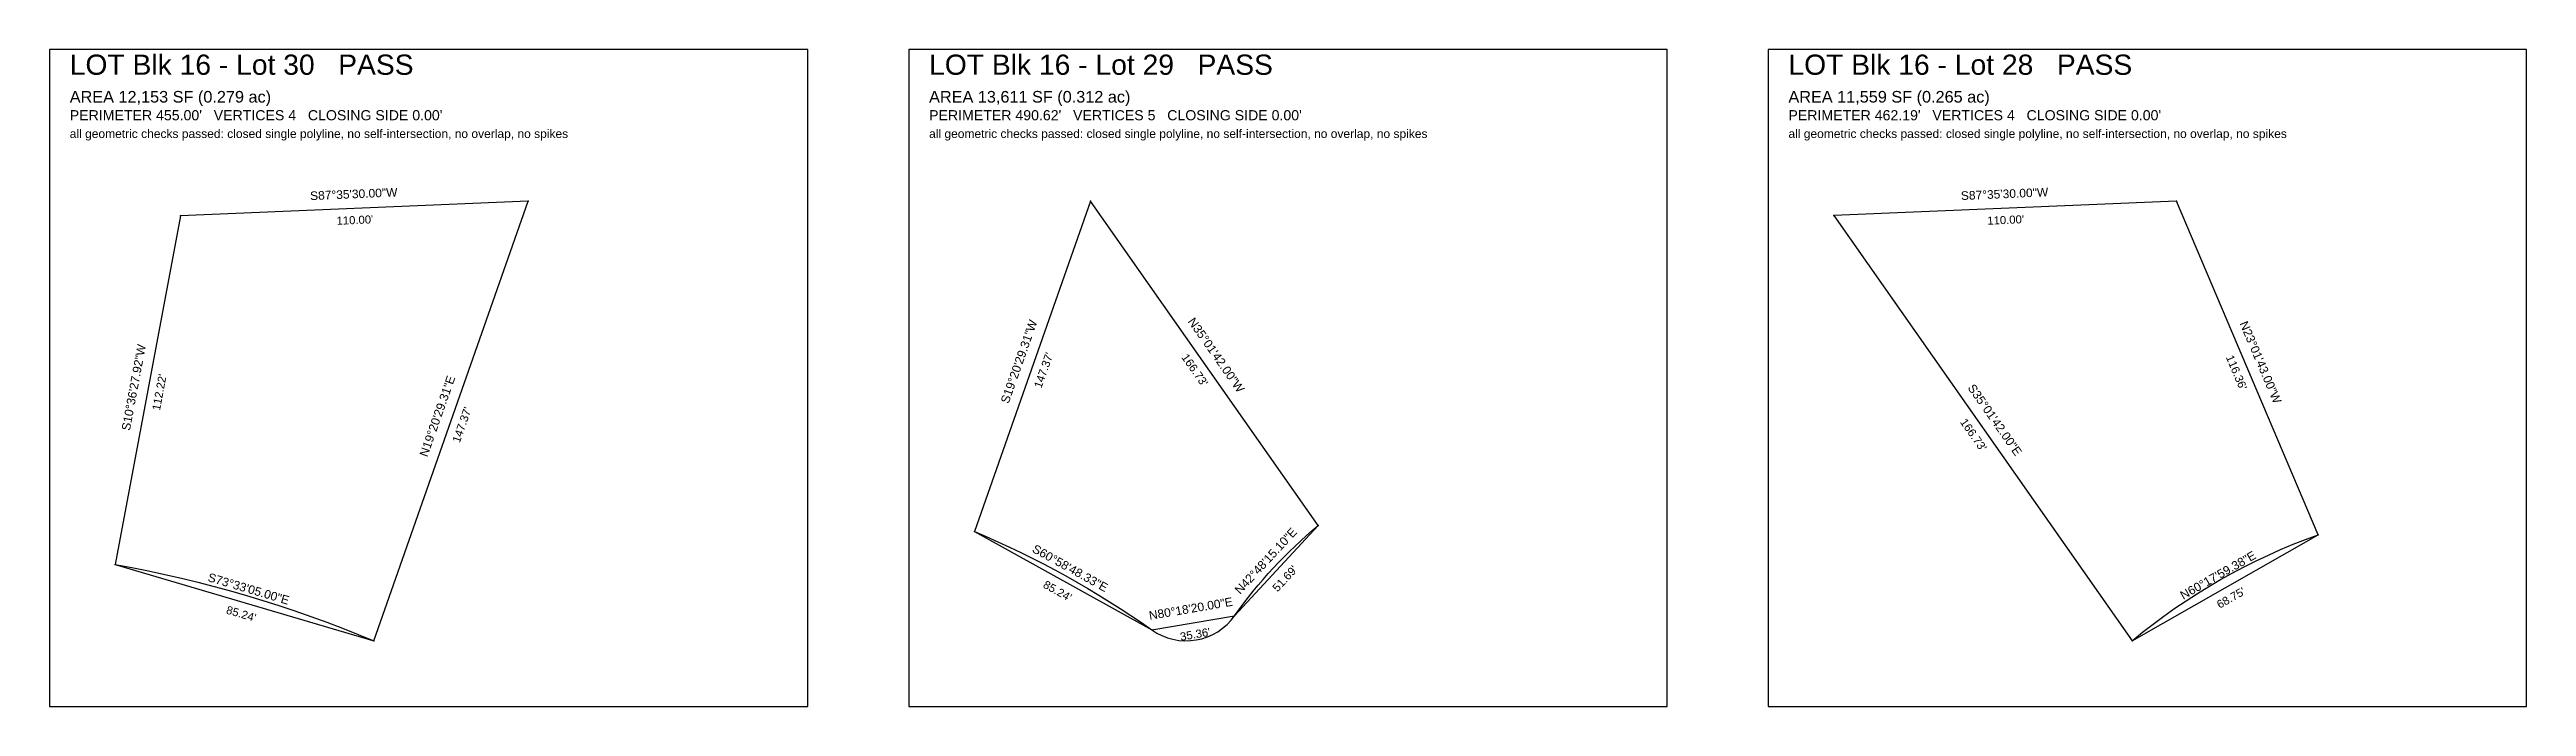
# Model space of a CAD drawing. Extents: x 0 to 1320, y -2400 to 260.
# Drawn here: x 0 to 980, y -1500 to -1240 of the extents above; entities that cross this region are included whole.
import ezdxf
from ezdxf.enums import TextEntityAlignment as Align

# ---------------------------------------------------------------- set-up
doc = ezdxf.new("R2010")
doc.units = 0
for name, pattern in [('ROT_2.41', [0]), ('ROT_29.70', [0]), ('ROT_293.03', [0]), ('ROT_305.03', [0]), ('ROT_330.98', [0]), ('ROT_343.55', [0]), ('ROT_47.20', [0]), ('ROT_70.66', [0]), ('ROT_79.39', [0]), ('ROT_9.69', [0])]:
    doc.linetypes.add(name, pattern=pattern)
for name, color, linetype in [('LOT_POLYLINE', 4, 'CONTINUOUS'), ('SHEET_FRAME', 2, 'CONTINUOUS'), ('SHEET_LABELS', 7, 'CONTINUOUS')]:
    doc.layers.add(name, color=color, linetype=linetype)
doc.styles.get("Standard").update_dxf_attribs({"font": 'Arial'})

msp = doc.modelspace()

# ---------------------------------------------------------------- texts
at = {"layer": 'SHEET_LABELS'}
for s, height, p in [('LOT Blk 16 - Lot 30   PASS', 8, (8, -1250)), ('LOT Blk 16 - Lot 29   PASS', 8, (348, -1250)), ('LOT Blk 16 - Lot 28   PASS', 8, (688, -1250)), ('AREA 12,153 SF (0.279 ac)', 4.6, (8, -1261)), ("PERIMETER 455.00'   VERTICES 4   CLOSING SIDE 0.00'", 4, (8, -1268)), ('AREA 13,611 SF (0.312 ac)', 4.6, (348, -1261)), ("PERIMETER 490.62'   VERTICES 5   CLOSING SIDE 0.00'", 4, (348, -1268)), ('AREA 11,559 SF (0.265 ac)', 4.6, (688, -1261)), ("PERIMETER 462.19'   VERTICES 4   CLOSING SIDE 0.00'", 4, (688, -1268)), ('all geometric checks passed: closed single polyline, no self-intersection, no overlap, no spikes', 3.4, (8, -1275)), ('all geometric checks passed: closed single polyline, no self-intersection, no overlap, no spikes', 3.4, (348, -1275)), ('all geometric checks passed: closed single polyline, no self-intersection, no overlap, no spikes', 3.4, (688, -1275))]:
    msp.add_text(s, height=height, dxfattribs=at).set_placement(p)
at = {"layer": 'SHEET_LABELS', "linetype": 'ROT_2.41'}
for p in [(120.4825, -1299.8946), (773.6132, -1299.8516)]:
    msp.add_text('S87%%d35\'30.00"W', height=3.4, rotation=2.41, dxfattribs=at).set_placement(p, align=Align.BOTTOM_CENTER)
for p in [(120.7347, -1305.8893), (773.8653, -1305.8463)]:
    msp.add_text("110.00'", height=3.2, rotation=2.41, dxfattribs=at).set_placement(p, align=Align.TOP_CENTER)
at = {"layer": 'SHEET_LABELS', "linetype": 'ROT_70.66'}
for s, p in [('S19%%d20\'29.31"W', (386.1237, -1364.402)), ('N19%%d20\'29.31"E', (156.0007, -1386.0064))]:
    msp.add_text(s, height=3.4, rotation=70.66, dxfattribs=at).set_placement(p, align=Align.BOTTOM_CENTER)
at = {"layer": 'SHEET_LABELS', "linetype": 'ROT_305.03'}
for s, p in [('N35%%d01\'42.00"W', (459.3714, -1362.4857)), ('S35%%d01\'42.00"E', (767.4418, -1388.127))]:
    msp.add_text(s, height=3.4, rotation=305.03, dxfattribs=at).set_placement(p, align=Align.BOTTOM_CENTER)
at = {"layer": 'SHEET_LABELS', "linetype": 'ROT_293.03'}
msp.add_text('N23%%d01\'43.00"W', height=3.4, rotation=293.03, dxfattribs=at).set_placement((872.2953, -1364.8303), align=Align.BOTTOM_CENTER)
at = {"layer": 'SHEET_LABELS', "linetype": 'ROT_79.39'}
msp.add_text('S10%%d36\'27.92"W', height=3.4, rotation=79.39, dxfattribs=at).set_placement((35.9754, -1374.2392), align=Align.BOTTOM_CENTER)
at = {"layer": 'SHEET_LABELS', "linetype": 'ROT_70.66'}
for p in [(391.7851, -1366.3892), (161.662, -1387.9936)]:
    msp.add_text("147.37'", height=3.2, rotation=70.66, dxfattribs=at).set_placement(p, align=Align.TOP_CENTER)
at = {"layer": 'SHEET_LABELS', "linetype": 'ROT_305.03'}
for p in [(454.4581, -1365.9296), (762.5286, -1391.5709)]:
    msp.add_text("166.73'", height=3.2, rotation=305.03, dxfattribs=at).set_placement(p, align=Align.TOP_CENTER)
at = {"layer": 'SHEET_LABELS', "linetype": 'ROT_293.03'}
msp.add_text("116.36'", height=3.2, rotation=293.03, dxfattribs=at).set_placement((866.7735, -1367.1774), align=Align.TOP_CENTER)
at = {"layer": 'SHEET_LABELS', "linetype": 'ROT_79.39'}
msp.add_text("112.22'", height=3.2, rotation=79.39, dxfattribs=at).set_placement((41.8728, -1375.3437), align=Align.TOP_CENTER)
at = {"layer": 'SHEET_LABELS', "linetype": 'ROT_47.20'}
msp.add_text('N42%%d48\'15.10"E', height=3.4, rotation=47.2, dxfattribs=at).set_placement((483.2024, -1444.2113), align=Align.BOTTOM_CENTER)
at = {"layer": 'SHEET_LABELS', "linetype": 'ROT_330.98'}
msp.add_text('S60%%d58\'48.33"E', height=3.4, rotation=330.98, dxfattribs=at).set_placement((402.5088, -1447.6142), align=Align.BOTTOM_CENTER)
at = {"layer": 'SHEET_LABELS', "linetype": 'ROT_29.70'}
msp.add_text('N60%%d17\'59.38"E', height=3.4, rotation=29.7, dxfattribs=at).set_placement((859.294, -1450.398), align=Align.BOTTOM_CENTER)
at = {"layer": 'SHEET_LABELS', "linetype": 'ROT_343.55'}
msp.add_text('S73%%d33\'05.00"E', height=3.4, rotation=343.55, dxfattribs=at).set_placement((77.9963, -1456.0223), align=Align.BOTTOM_CENTER)
at = {"layer": 'SHEET_LABELS', "linetype": 'ROT_330.98'}
msp.add_text("85.24'", height=3.2, rotation=330.98, dxfattribs=at).set_placement((399.5982, -1452.8609), align=Align.TOP_CENTER)
at = {"layer": 'SHEET_LABELS', "linetype": 'ROT_47.20'}
msp.add_text("51.69'", height=3.2, rotation=47.2, dxfattribs=at).set_placement((487.6045, -1448.2882), align=Align.TOP_CENTER)
at = {"layer": 'SHEET_LABELS', "linetype": 'ROT_9.69'}
msp.add_text('N80%%d18\'20.00"E', height=3.4, rotation=9.69, dxfattribs=at).set_placement((451.9914, -1463.9269), align=Align.BOTTOM_CENTER)
at = {"layer": 'SHEET_LABELS', "linetype": 'ROT_29.70'}
msp.add_text("68.75'", height=3.2, rotation=29.7, dxfattribs=at).set_placement((862.2667, -1455.6097), align=Align.TOP_CENTER)
at = {"layer": 'SHEET_LABELS', "linetype": 'ROT_343.55'}
msp.add_text("85.24'", height=3.2, rotation=343.55, dxfattribs=at).set_placement((76.2974, -1461.7767), align=Align.TOP_CENTER)
at = {"layer": 'SHEET_LABELS', "linetype": 'ROT_9.69'}
msp.add_text("35.36'", height=3.2, rotation=9.69, dxfattribs=at).set_placement((453.0017, -1469.8413), align=Align.TOP_CENTER)

# ---------------------------------------------------------------- linework, layer by layer
at = {"layer": 'LOT_POLYLINE'}
for points in [[(26, -1443.799), (128.2937, -1474), (189.369, -1300), (51.8482, -1305.7839)], [(366, -1430.7912), (436.107, -1469.684), (468.8861, -1464.0842), (501.9208, -1428.4153), (411.9087, -1300)], [(823.9704, -1474), (897.5903, -1432.0077), (841.4785, -1300), (706, -1305.698)]]:
    msp.add_lwpolyline(points, close=True, dxfattribs=at)
for points in [[(366, -1430.7912), (370.6173, -1432.7632), (375.2072, -1434.7984), (379.7687, -1436.8963), (384.301, -1439.0566), (388.8032, -1441.2788), (393.2746, -1443.5625), (397.7142, -1445.9074), (402.1213, -1448.3129), (406.4949, -1450.7786), (410.8343, -1453.304), (415.1387, -1455.8888), (419.4073, -1458.5323), (423.6392, -1461.234), (427.8336, -1463.9936), (431.9898, -1466.8104), (436.107, -1469.684)], [(468.8861, -1464.0842), (470.6674, -1461.6118), (472.4888, -1459.169), (474.35, -1456.7562), (476.2504, -1454.3743), (478.1896, -1452.0237), (480.167, -1449.7052), (482.182, -1447.4194), (484.2342, -1445.1669), (486.323, -1442.9482), (488.4478, -1440.7641), (490.6081, -1438.615), (492.8032, -1436.5015), (495.0327, -1434.4243), (497.2958, -1432.3838), (499.5921, -1430.3806), (501.9208, -1428.4153)], [(823.9704, -1474), (828.1035, -1470.644), (832.3088, -1467.379), (836.5844, -1464.2065), (840.9281, -1461.128), (845.338, -1458.145), (849.8119, -1455.259), (854.3477, -1452.4712), (858.9432, -1449.7831), (863.5963, -1447.1958), (868.3048, -1444.7107), (873.0663, -1442.3289), (877.8787, -1440.0516), (882.7396, -1437.8798), (887.6467, -1435.8146), (892.5977, -1433.8569), (897.5903, -1432.0077)], [(26, -1443.799), (32.5665, -1445.0226), (39.1155, -1446.3362), (45.646, -1447.7395), (52.1566, -1449.2321), (58.6461, -1450.814), (65.1133, -1452.4846), (71.557, -1454.2438), (77.976, -1456.0911), (84.369, -1458.0264), (90.7349, -1460.0491), (97.0724, -1462.1589), (103.3805, -1464.3554), (109.6578, -1466.6382), (115.9032, -1469.0069), (122.1155, -1471.461), (128.2937, -1474)], [(436.107, -1469.684), (438.0533, -1470.9236), (440.1118, -1471.9665), (442.2626, -1472.8026), (444.4849, -1473.4238), (446.7575, -1473.8242), (449.0584, -1474), (451.3654, -1473.9494), (453.6563, -1473.6729), (455.9091, -1473.1732), (458.1021, -1472.455), (460.2141, -1471.5254), (462.2249, -1470.3932), (464.115, -1469.0695), (465.8662, -1467.5668), (467.4617, -1465.8997), (468.8861, -1464.0842)]]:
    msp.add_lwpolyline(points, dxfattribs=at)
at = {"layer": 'SHEET_FRAME'}
for p, q in [((300, -1240), (0, -1240)), ((0, -1240), (0, -1500)), ((300, -1500), (300, -1240)), ((640, -1240), (340, -1240)), ((340, -1240), (340, -1500)), ((640, -1500), (640, -1240)), ((980, -1240), (680, -1240)), ((680, -1240), (680, -1500)), ((980, -1500), (980, -1240)), ((0, -1500), (300, -1500)), ((340, -1500), (640, -1500)), ((680, -1500), (980, -1500))]:
    msp.add_line(p, q, dxfattribs=at)
at = {"layer": 'SHEET_LABELS'}
for p in [(189.369, -1300), (411.9087, -1300), (841.4785, -1300), (51.8482, -1305.7839), (706, -1305.698), (366, -1430.7912), (501.9208, -1428.4153), (897.5903, -1432.0077), (26, -1443.799), (436.107, -1469.684), (468.8861, -1464.0842), (128.2937, -1474), (823.9704, -1474)]:
    msp.add_point(p, dxfattribs=at)

msp.set_redraw_order([(e.dxf.handle, doc.entitydb.next_handle()) for e in msp.query("TEXT MTEXT ATTDEF DIMENSION ARC_DIMENSION")])  # texts and dimensions are drawn at this point

doc.saveas('drawing.dxf')
